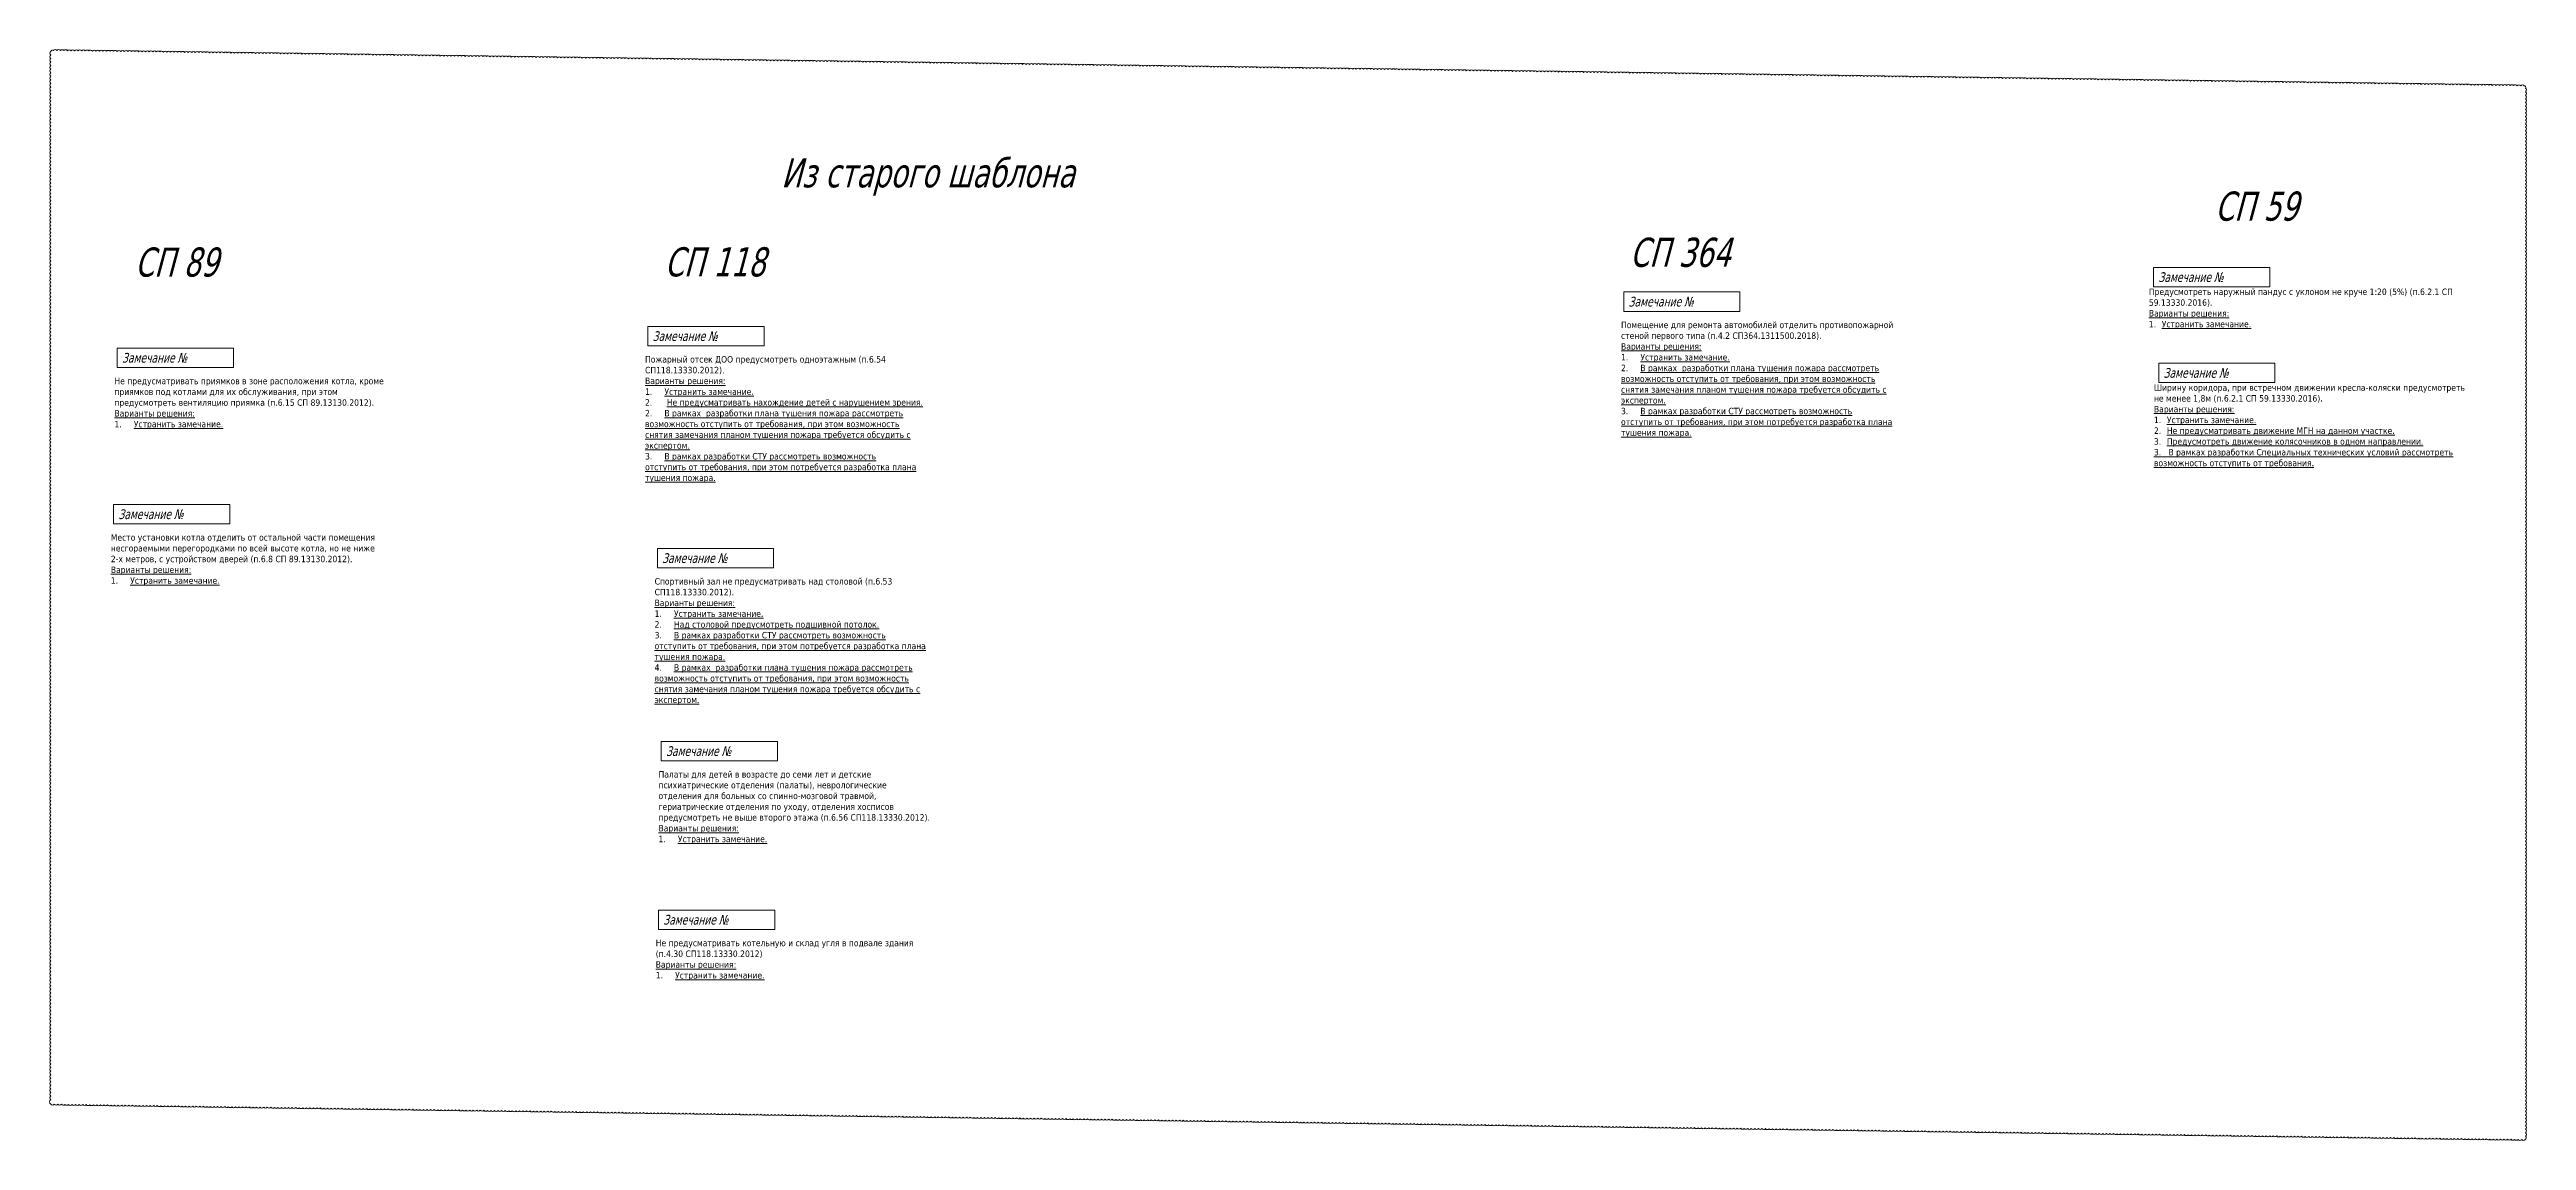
# Model space of a CAD drawing. Header units: millimetres. Extents: x -204396 to 1997851, y -2958255 to 237418.
# Drawn here: x 1767642 to 1997851, y -159197 to -57874 of the extents above; entities that cross this region are included whole.
import ezdxf

# ---------------------------------------------------------------- set-up
doc = ezdxf.new("R2010")
doc.units = ezdxf.units.MM
doc.layers.add('экспертиза', color=1, linetype='Continuous', lineweight=0)
doc.styles.add('ЭКСПЕРТИЗА', font='tahoma.ttf')

msp = doc.modelspace()

# ---------------------------------------------------------------- texts
at = {"layer": 'экспертиза', "lineweight": 0, "style": 'ЭКСПЕРТИЗА', "oblique": 14.99998, "width": 0.8}
for s, height, p in [('Из старого шаблона', 2700, (1835637, -70667)), ('Замечание №', 900, (1963650, -79456)), ('Замечание №', 900, (1914405, -81738)), ('Замечание №', 900, (1823697, -84936)), ('Замечание №', 900, (1774381, -86951)), ('Замечание №', 900, (1964125, -88356)), ('Замечание №', 900, (1774045, -101481)), ('Замечание №', 900, (1824584, -105558)), ('Замечание №', 900, (1824948, -123484)), ('Замечание №', 900, (1824689, -139147))]:
    msp.add_text(s, height=height, dxfattribs=at).set_placement(p)
at = {"layer": 'экспертиза', "color": 2, "lineweight": 0, "style": 'ЭКСПЕРТИЗА', "oblique": 14.99998, "width": 0.8}
for s, p in [('СП 59', (1968896, -73763)), ('СП 364', (1914521, -78050)), ('СП 89', (1775569, -78959)), ('СП 118', (1824803, -78940))]:
    msp.add_text(s, height=2700, dxfattribs=at).set_placement(p)
at = {"layer": 'экспертиза', "lineweight": 0, "ltscale": 100, "char_height": 600, "attachment_point": 1, "style": 'ЭКСПЕРТИЗА'}
for s, insert, width in [('\\pt1200;Предусмотреть наружный пандус с уклоном не круче 1:20 (5%) {\\C2;(п.6.2.1 СП 59.13330.2016).\\L\\P\\C6;Варианты решения:\\P\\l1.^I\\LУстранить замечание.}', (1962755, -80070), 29427.02), ('\\pt1200;Помещение для ремонта автомобилей отделить противопожарной стеной первого типа ({\\C2;п.4.2 СП364.1311500.2018}).{\\L\\C6;\\PВарианты решения:\\P\\pt1800;\\l1.^I\\LУстранить замечание.\\P\\l2.^I\\LВ рамках  разработки плана тушения пожара рассмотреть возможность отступить от требования, при этом возможность снятия замечания планом тушения пожара требуется обсудить с экспертом.\\P\\l3.^I\\LВ рамках разработки СТУ рассмотреть возможность отступить от требования, при этом потребуется разработка плана тушения пожара.}', (1913698, -83146), 25338.67), ('\\pt1200;Пожарный отсек ДОО предусмотреть одноэтажным ({\\C2;п.6.54 СП118.13330.2012}).{\\L\\C6;\\PВарианты решения:\\P\\pt1800;\\l1.^I\\LУстранить замечание.\\P\\l2.^I\\L Не предусматривать нахождение детей с нарушением зрения.\\P\\l2.^I\\LВ рамках  разработки плана тушения пожара рассмотреть возможность отступить от требования, при этом возможность снятия замечания планом тушения пожара требуется обсудить с экспертом.\\P\\l3.^I\\LВ рамках разработки СТУ рассмотреть возможность отступить от требования, при этом потребуется разработка плана тушения пожара.}', (1822990, -86343), 25338.67), ('\\pt1200;Не предусматривать приямков в зоне расположения котла, кроме приямков под котлами для их обслуживания, при этом предусмотреть вентиляцию приямка ({\\C2;п.6.15 СП 89.13130.2012}).{\\L\\C6;\\PВарианты решения:\\P\\pt1800;\\l1.^I\\LУстранить замечание.}', (1773674, -88359), 25338.67), ('\\pt1200;Ширину коридора, при встречном движении кресла-коляски предусмотреть не менее 1,8м {\\C2;(п.6.2.1 СП 59.13330.2016).\\L\\P\\C6;Варианты решения:\\P\\l1.^I\\LУстранить замечание.\\P\\l\\C2;2.^I\\LНе предусматривать движение МГН на данном участке.\\P\\l\\C6;3.^I\\LПредусмотреть движение колясочников в одном направлении.\\P\\pt600,1200;3.   В рамках разработки Специальных технических условий рассмотреть возможность отступить от требования.}', (1963229, -88970), 29427.02), ('\\pt1200;Место установки котла отделить от остальной части помещения несгораемыми перегородками по всей высоте котла, но не ниже 2-х метров, с устройством дверей ({\\C2;п.6.8 СП 89.13130.2012}).{\\L\\C6;\\PВарианты решения:\\P\\pt1800;\\l1.^I\\LУстранить замечание.}', (1773339, -102888), 25338.67), ('\\pt1200;Спортивный зал не предусматривать над столовой ({\\C2;п.6.53 СП118.13330.2012}).{\\L\\C6;\\PВарианты решения:\\P\\pt1800;\\l1.^I\\LУстранить замечание.\\P\\l2.^I\\LНад столовой предусмотреть подшивной потолок.\\P\\l3.^I\\LВ рамках разработки СТУ рассмотреть возможность отступить от требования, при этом потребуется разработка плана тушения пожара.\\P\\l4.^I\\LВ рамках  разработки плана тушения пожара рассмотреть возможность отступить от требования, при этом возможность снятия замечания планом тушения пожара требуется обсудить с экспертом.}', (1823878, -106965), 25338.67), ('\\pt1200;Палаты для детей в возрасте до семи лет и детские психиатрические отделения (палаты), неврологические отделения для больных со спинно-мозговой травмой, гериатрические отделения по уходу, отделения хосписов предусмотреть не выше второго этажа ({\\C2;п.6.56 СП118.13330.2012}).{\\L\\C6;\\PВарианты решения:\\P\\pt1800;\\l1.^I\\LУстранить замечание.}', (1824242, -124892), 25338.67), ('\\pt1200;Не предусматривать котельную и склад угля в подвале здания ({\\C2;п.4.30 СП118.13330.2012}){\\L\\C6;\\PВарианты решения:\\P\\pt1800;\\l1.^I\\LУстранить замечание.}', (1823983, -140555), 25338.67)]:
    msp.add_mtext(s, dxfattribs=dict(at, insert=insert, width=width))

# ---------------------------------------------------------------- linework, layer by layer
at = {"layer": 'экспертиза'}
msp.add_lwpolyline([(1767754, -155826, 0.5205671), (1768084, -155831, 0.5205671), (1768414, -155835, 0.5205671), (1768744, -155840, 0.5205671), (1769074, -155845, 0.5205671), (1769404, -155849, 0.5205671), (1769734, -155854, 0.5205671), (1770064, -155859, 0.5205671), (1770394, -155864, 0.5205671), (1770723, -155868, 0.5205671), (1771053, -155873, 0.5205671), (1771383, -155878, 0.5205671), (1771713, -155882, 0.5205671), (1772043, -155887, 0.5205671), (1772373, -155892, 0.5205671), (1772703, -155897, 0.5205671), (1773033, -155901, 0.5205671), (1773363, -155906, 0.5205671), (1773693, -155911, 0.5205671), (1774023, -155915, 0.5205671), (1774353, -155920, 0.5205671), (1774683, -155925, 0.5205671), (1775013, -155930, 0.5205671), (1775343, -155934, 0.5205671), (1775673, -155939, 0.5205671), (1776003, -155944, 0.5205671), (1776333, -155948, 0.5205671), (1776663, -155953, 0.5205671), (1776993, -155958, 0.5205671), (1777323, -155963, 0.5205671), (1777653, -155967, 0.5205671), (1777983, -155972, 0.5205671), (1778313, -155977, 0.5205671), (1778643, -155981, 0.5205671), (1778973, -155986, 0.5205671), (1779303, -155991, 0.5205671), (1779633, -155996, 0.5205671), (1779963, -156000, 0.5205671), (1780293, -156005, 0.5205671), (1780623, -156010, 0.5205671), (1780953, -156014, 0.5205671), (1781282, -156019, 0.5205671), (1781612, -156024, 0.5205671), (1781942, -156029, 0.5205671), (1782272, -156033, 0.5205671), (1782602, -156038, 0.5205671), (1782932, -156043, 0.5205671), (1783262, -156047, 0.5205671), (1783592, -156052, 0.5205671), (1783922, -156057, 0.5205671), (1784252, -156062, 0.5205671), (1784582, -156066, 0.5205671), (1784912, -156071, 0.5205671), (1785242, -156076, 0.5205671), (1785572, -156080, 0.5205671), (1785902, -156085, 0.5205671), (1786232, -156090, 0.5205671), (1786562, -156095, 0.5205671), (1786892, -156099, 0.5205671), (1787222, -156104, 0.5205671), (1787552, -156109, 0.5205671), (1787882, -156113, 0.5205671), (1788212, -156118, 0.5205671), (1788542, -156123, 0.5205671), (1788872, -156128, 0.5205671), (1789202, -156132, 0.5205671), (1789532, -156137, 0.5205671), (1789862, -156142, 0.5205671), (1790192, -156147, 0.5205671), (1790522, -156151, 0.5205671), (1790852, -156156, 0.5205671), (1791182, -156161, 0.5205671), (1791512, -156165, 0.5205671), (1791842, -156170, 0.5205671), (1792171, -156175, 0.5205671), (1792501, -156180, 0.5205671), (1792831, -156184, 0.5205671), (1793161, -156189, 0.5205671), (1793491, -156194, 0.5205671), (1793821, -156198, 0.5205671), (1794151, -156203, 0.5205671), (1794481, -156208, 0.5205671), (1794811, -156213, 0.5205671), (1795141, -156217, 0.5205671), (1795471, -156222, 0.5205671), (1795801, -156227, 0.5205671), (1796131, -156231, 0.5205671), (1796461, -156236, 0.5205671), (1796791, -156241, 0.5205671), (1797121, -156246, 0.5205671), (1797451, -156250, 0.5205671), (1797781, -156255, 0.5205671), (1798111, -156260, 0.5205671), (1798441, -156264, 0.5205671), (1798771, -156269, 0.5205671), (1799101, -156274, 0.5205671), (1799431, -156279, 0.5205671), (1799761, -156283, 0.5205671), (1800091, -156288, 0.5205671), (1800421, -156293, 0.5205671), (1800751, -156297, 0.5205671), (1801081, -156302, 0.5205671), (1801411, -156307, 0.5205671), (1801741, -156312, 0.5205671), (1802071, -156316, 0.5205671), (1802401, -156321, 0.5205671), (1802730, -156326, 0.5205671), (1803060, -156330, 0.5205671), (1803390, -156335, 0.5205671), (1803720, -156340, 0.5205671), (1804050, -156345, 0.5205671), (1804380, -156349, 0.5205671), (1804710, -156354, 0.5205671), (1805040, -156359, 0.5205671), (1805370, -156363, 0.5205671), (1805700, -156368, 0.5205671), (1806030, -156373, 0.5205671), (1806360, -156378, 0.5205671), (1806690, -156382, 0.5205671), (1807020, -156387, 0.5205671), (1807350, -156392, 0.5205671), (1807680, -156396, 0.5205671), (1808010, -156401, 0.5205671), (1808340, -156406, 0.5205671), (1808670, -156411, 0.5205671), (1809000, -156415, 0.5205671), (1809330, -156420, 0.5205671), (1809660, -156425, 0.5205671), (1809990, -156430, 0.5205671), (1810320, -156434, 0.5205671), (1810650, -156439, 0.5205671), (1810980, -156444, 0.5205671), (1811310, -156448, 0.5205671), (1811640, -156453, 0.5205671), (1811970, -156458, 0.5205671), (1812300, -156463, 0.5205671), (1812630, -156467, 0.5205671), (1812960, -156472, 0.5205671), (1813289, -156477, 0.5205671), (1813619, -156481, 0.5205671), (1813949, -156486, 0.5205671), (1814279, -156491, 0.5205671), (1814609, -156496, 0.5205671), (1814939, -156500, 0.5205671), (1815269, -156505, 0.5205671), (1815599, -156510, 0.5205671), (1815929, -156514, 0.5205671), (1816259, -156519, 0.5205671), (1816589, -156524, 0.5205671), (1816919, -156529, 0.5205671), (1817249, -156533, 0.5205671), (1817579, -156538, 0.5205671), (1817909, -156543, 0.5205671), (1818239, -156547, 0.5205671), (1818569, -156552, 0.5205671), (1818899, -156557, 0.5205671), (1819229, -156562, 0.5205671), (1819559, -156566, 0.5205671), (1819889, -156571, 0.5205671), (1820219, -156576, 0.5205671), (1820549, -156580, 0.5205671), (1820879, -156585, 0.5205671), (1821209, -156590, 0.5205671), (1821539, -156595, 0.5205671), (1821869, -156599, 0.5205671), (1822199, -156604, 0.5205671), (1822529, -156609, 0.5205671), (1822859, -156613, 0.5205671), (1823189, -156618, 0.5205671), (1823519, -156623, 0.5205671), (1823849, -156628, 0.5205671), (1824178, -156632, 0.5205671), (1824508, -156637, 0.5205671), (1824838, -156642, 0.5205671), (1825168, -156646, 0.5205671), (1825498, -156651, 0.5205671), (1825828, -156656, 0.5205671), (1826158, -156661, 0.5205671), (1826488, -156665, 0.5205671), (1826818, -156670, 0.5205671), (1827148, -156675, 0.5205671), (1827478, -156679, 0.5205671), (1827808, -156684, 0.5205671), (1828138, -156689, 0.5205671), (1828468, -156694, 0.5205671), (1828798, -156698, 0.5205671), (1829128, -156703, 0.5205671), (1829458, -156708, 0.5205671), (1829788, -156713, 0.5205671), (1830118, -156717, 0.5205671), (1830448, -156722, 0.5205671), (1830778, -156727, 0.5205671), (1831108, -156731, 0.5205671), (1831438, -156736, 0.5205671), (1831768, -156741, 0.5205671), (1832098, -156746, 0.5205671), (1832428, -156750, 0.5205671), (1832758, -156755, 0.5205671), (1833088, -156760, 0.5205671), (1833418, -156764, 0.5205671), (1833748, -156769, 0.5205671), (1834078, -156774, 0.5205671), (1834408, -156779, 0.5205671), (1834737, -156783, 0.5205671), (1835067, -156788, 0.5205671), (1835397, -156793, 0.5205671), (1835727, -156797, 0.5205671), (1836057, -156802, 0.5205671), (1836387, -156807, 0.5205671), (1836717, -156812, 0.5205671), (1837047, -156816, 0.5205671), (1837377, -156821, 0.5205671), (1837707, -156826, 0.5205671), (1838037, -156830, 0.5205671), (1838367, -156835, 0.5205671), (1838697, -156840, 0.5205671), (1839027, -156845, 0.5205671), (1839357, -156849, 0.5205671), (1839687, -156854, 0.5205671), (1840017, -156859, 0.5205671), (1840347, -156863, 0.5205671), (1840677, -156868, 0.5205671), (1841007, -156873, 0.5205671), (1841337, -156878, 0.5205671), (1841667, -156882, 0.5205671), (1841997, -156887, 0.5205671), (1842327, -156892, 0.5205671), (1842657, -156896, 0.5205671), (1842987, -156901, 0.5205671), (1843317, -156906, 0.5205671), (1843647, -156911, 0.5205671), (1843977, -156915, 0.5205671), (1844307, -156920, 0.5205671), (1844637, -156925, 0.5205671), (1844967, -156929, 0.5205671), (1845297, -156934, 0.5205671), (1845626, -156939, 0.5205671), (1845956, -156944, 0.5205671), (1846286, -156948, 0.5205671), (1846616, -156953, 0.5205671), (1846946, -156958, 0.5205671), (1847276, -156962, 0.5205671), (1847606, -156967, 0.5205671), (1847936, -156972, 0.5205671), (1848266, -156977, 0.5205671), (1848596, -156981, 0.5205671), (1848926, -156986, 0.5205671), (1849256, -156991, 0.5205671), (1849586, -156995, 0.5205671), (1849916, -157000, 0.5205671), (1850246, -157005, 0.5205671), (1850576, -157010, 0.5205671), (1850906, -157014, 0.5205671), (1851236, -157019, 0.5205671), (1851566, -157024, 0.5205671), (1851896, -157029, 0.5205671), (1852226, -157033, 0.5205671), (1852556, -157038, 0.5205671), (1852886, -157043, 0.5205671), (1853216, -157047, 0.5205671), (1853546, -157052, 0.5205671), (1853876, -157057, 0.5205671), (1854206, -157062, 0.5205671), (1854536, -157066, 0.5205671), (1854866, -157071, 0.5205671), (1855196, -157076, 0.5205671), (1855526, -157080, 0.5205671), (1855856, -157085, 0.5205671), (1856185, -157090, 0.5205671), (1856515, -157095, 0.5205671), (1856845, -157099, 0.5205671), (1857175, -157104, 0.5205671), (1857505, -157109, 0.5205671), (1857835, -157113, 0.5205671), (1858165, -157118, 0.5205671), (1858495, -157123, 0.5205671), (1858825, -157128, 0.5205671), (1859155, -157132, 0.5205671), (1859485, -157137, 0.5205671), (1859815, -157142, 0.5205671), (1860145, -157146, 0.5205671), (1860475, -157151, 0.5205671), (1860805, -157156, 0.5205671), (1861135, -157161, 0.5205671), (1861465, -157165, 0.5205671), (1861795, -157170, 0.5205671), (1862125, -157175, 0.5205671), (1862455, -157179, 0.5205671), (1862785, -157184, 0.5205671), (1863115, -157189, 0.5205671), (1863445, -157194, 0.5205671), (1863775, -157198, 0.5205671), (1864105, -157203, 0.5205671), (1864435, -157208, 0.5205671), (1864765, -157212, 0.5205671), (1865095, -157217, 0.5205671), (1865425, -157222, 0.5205671), (1865755, -157227, 0.5205671), (1866085, -157231, 0.5205671), (1866415, -157236, 0.5205671), (1866745, -157241, 0.5205671), (1867074, -157245, 0.5205671), (1867404, -157250, 0.5205671), (1867734, -157255, 0.5205671), (1868064, -157260, 0.5205671), (1868394, -157264, 0.5205671), (1868724, -157269, 0.5205671), (1869054, -157274, 0.5205671), (1869384, -157278, 0.5205671), (1869714, -157283, 0.5205671), (1870044, -157288, 0.5205671), (1870374, -157293, 0.5205671), (1870704, -157297, 0.5205671), (1871034, -157302, 0.5205671), (1871364, -157307, 0.5205671), (1871694, -157312, 0.5205671), (1872024, -157316, 0.5205671), (1872354, -157321, 0.5205671), (1872684, -157326, 0.5205671), (1873014, -157330, 0.5205671), (1873344, -157335, 0.5205671), (1873674, -157340, 0.5205671), (1874004, -157345, 0.5205671), (1874334, -157349, 0.5205671), (1874664, -157354, 0.5205671), (1874994, -157359, 0.5205671), (1875324, -157363, 0.5205671), (1875654, -157368, 0.5205671), (1875984, -157373, 0.5205671), (1876314, -157378, 0.5205671), (1876644, -157382, 0.5205671), (1876974, -157387, 0.5205671), (1877304, -157392, 0.5205671), (1877633, -157396, 0.5205671), (1877963, -157401, 0.5205671), (1878293, -157406, 0.5205671), (1878623, -157411, 0.5205671), (1878953, -157415, 0.5205671), (1879283, -157420, 0.5205671), (1879613, -157425, 0.5205671), (1879943, -157429, 0.5205671), (1880273, -157434, 0.5205671), (1880603, -157439, 0.5205671), (1880933, -157444, 0.5205671), (1881263, -157448, 0.5205671), (1881593, -157453, 0.5205671), (1881923, -157458, 0.5205671), (1882253, -157462, 0.5205671), (1882583, -157467, 0.5205671), (1882913, -157472, 0.5205671), (1883243, -157477, 0.5205671), (1883573, -157481, 0.5205671), (1883903, -157486, 0.5205671), (1884233, -157491, 0.5205671), (1884563, -157495, 0.5205671), (1884893, -157500, 0.5205671), (1885223, -157505, 0.5205671), (1885553, -157510, 0.5205671), (1885883, -157514, 0.5205671), (1886213, -157519, 0.5205671), (1886543, -157524, 0.5205671), (1886873, -157528, 0.5205671), (1887203, -157533, 0.5205671), (1887533, -157538, 0.5205671), (1887863, -157543, 0.5205671), (1888193, -157547, 0.5205671), (1888522, -157552, 0.5205671), (1888852, -157557, 0.5205671), (1889182, -157561, 0.5205671), (1889512, -157566, 0.5205671), (1889842, -157571, 0.5205671), (1890172, -157576, 0.5205671), (1890502, -157580, 0.5205671), (1890832, -157585, 0.5205671), (1891162, -157590, 0.5205671), (1891492, -157595, 0.5205671), (1891822, -157599, 0.5205671), (1892152, -157604, 0.5205671), (1892482, -157609, 0.5205671), (1892812, -157613, 0.5205671), (1893142, -157618, 0.5205671), (1893472, -157623, 0.5205671), (1893802, -157628, 0.5205671), (1894132, -157632, 0.5205671), (1894462, -157637, 0.5205671), (1894792, -157642, 0.5205671), (1895122, -157646, 0.5205671), (1895452, -157651, 0.5205671), (1895782, -157656, 0.5205671), (1896112, -157661, 0.5205671), (1896442, -157665, 0.5205671), (1896772, -157670, 0.5205671), (1897102, -157675, 0.5205671), (1897432, -157679, 0.5205671), (1897762, -157684, 0.5205671), (1898092, -157689, 0.5205671), (1898422, -157694, 0.5205671), (1898752, -157698, 0.5205671), (1899081, -157703, 0.5205671), (1899411, -157708, 0.5205671), (1899741, -157712, 0.5205671), (1900071, -157717, 0.5205671), (1900401, -157722, 0.5205671), (1900731, -157727, 0.5205671), (1901061, -157731, 0.5205671), (1901391, -157736, 0.5205671), (1901721, -157741, 0.5205671), (1902051, -157745, 0.5205671), (1902381, -157750, 0.5205671), (1902711, -157755, 0.5205671), (1903041, -157760, 0.5205671), (1903371, -157764, 0.5205671), (1903701, -157769, 0.5205671), (1904031, -157774, 0.5205671), (1904361, -157778, 0.5205671), (1904691, -157783, 0.5205671), (1905021, -157788, 0.5205671), (1905351, -157793, 0.5205671), (1905681, -157797, 0.5205671), (1906011, -157802, 0.5205671), (1906341, -157807, 0.5205671), (1906671, -157811, 0.5205671), (1907001, -157816, 0.5205671), (1907331, -157821, 0.5205671), (1907661, -157826, 0.5205671), (1907991, -157830, 0.5205671), (1908321, -157835, 0.5205671), (1908651, -157840, 0.5205671), (1908981, -157844, 0.5205671), (1909311, -157849, 0.5205671), (1909641, -157854, 0.5205671), (1909970, -157859, 0.5205671), (1910300, -157863, 0.5205671), (1910630, -157868, 0.5205671), (1910960, -157873, 0.5205671), (1911290, -157877, 0.5205671), (1911620, -157882, 0.5205671), (1911950, -157887, 0.5205671), (1912280, -157892, 0.5205671), (1912610, -157896, 0.5205671), (1912940, -157901, 0.5205671), (1913270, -157906, 0.5205671), (1913600, -157911, 0.5205671), (1913930, -157915, 0.5205671), (1914260, -157920, 0.5205671), (1914590, -157925, 0.5205671), (1914920, -157929, 0.5205671), (1915250, -157934, 0.5205671), (1915580, -157939, 0.5205671), (1915910, -157944, 0.5205671), (1916240, -157948, 0.5205671), (1916570, -157953, 0.5205671), (1916900, -157958, 0.5205671), (1917230, -157962, 0.5205671), (1917560, -157967, 0.5205671), (1917890, -157972, 0.5205671), (1918220, -157977, 0.5205671), (1918550, -157981, 0.5205671), (1918880, -157986, 0.5205671), (1919210, -157991, 0.5205671), (1919540, -157995, 0.5205671), (1919870, -158000, 0.5205671), (1920200, -158005, 0.5205671), (1920529, -158010, 0.5205671), (1920859, -158014, 0.5205671), (1921189, -158019, 0.5205671), (1921519, -158024, 0.5205671), (1921849, -158028, 0.5205671), (1922179, -158033, 0.5205671), (1922509, -158038, 0.5205671), (1922839, -158043, 0.5205671), (1923169, -158047, 0.5205671), (1923499, -158052, 0.5205671), (1923829, -158057, 0.5205671), (1924159, -158061, 0.5205671), (1924489, -158066, 0.5205671), (1924819, -158071, 0.5205671), (1925149, -158076, 0.5205671), (1925479, -158080, 0.5205671), (1925809, -158085, 0.5205671), (1926139, -158090, 0.5205671), (1926469, -158094, 0.5205671), (1926799, -158099, 0.5205671), (1927129, -158104, 0.5205671), (1927459, -158109, 0.5205671), (1927789, -158113, 0.5205671), (1928119, -158118, 0.5205671), (1928449, -158123, 0.5205671), (1928779, -158127, 0.5205671), (1929109, -158132, 0.5205671), (1929439, -158137, 0.5205671), (1929769, -158142, 0.5205671), (1930099, -158146, 0.5205671), (1930429, -158151, 0.5205671), (1930759, -158156, 0.5205671), (1931089, -158160, 0.5205671), (1931418, -158165, 0.5205671), (1931748, -158170, 0.5205671), (1932078, -158175, 0.5205671), (1932408, -158179, 0.5205671), (1932738, -158184, 0.5205671), (1933068, -158189, 0.5205671), (1933398, -158194, 0.5205671), (1933728, -158198, 0.5205671), (1934058, -158203, 0.5205671), (1934388, -158208, 0.5205671), (1934718, -158212, 0.5205671), (1935048, -158217, 0.5205671), (1935378, -158222, 0.5205671), (1935708, -158227, 0.5205671), (1936038, -158231, 0.5205671), (1936368, -158236, 0.5205671), (1936698, -158241, 0.5205671), (1937028, -158245, 0.5205671), (1937358, -158250, 0.5205671), (1937688, -158255, 0.5205671), (1938018, -158260, 0.5205671), (1938348, -158264, 0.5205671), (1938678, -158269, 0.5205671), (1939008, -158274, 0.5205671), (1939338, -158278, 0.5205671), (1939668, -158283, 0.5205671), (1939998, -158288, 0.5205671), (1940328, -158293, 0.5205671), (1940658, -158297, 0.5205671), (1940988, -158302, 0.5205671), (1941318, -158307, 0.5205671), (1941648, -158311, 0.5205671), (1941977, -158316, 0.5205671), (1942307, -158321, 0.5205671), (1942637, -158326, 0.5205671), (1942967, -158330, 0.5205671), (1943297, -158335, 0.5205671), (1943627, -158340, 0.5205671), (1943957, -158344, 0.5205671), (1944287, -158349, 0.5205671), (1944617, -158354, 0.5205671), (1944947, -158359, 0.5205671), (1945277, -158363, 0.5205671), (1945607, -158368, 0.5205671), (1945937, -158373, 0.5205671), (1946267, -158377, 0.5205671), (1946597, -158382, 0.5205671), (1946927, -158387, 0.5205671), (1947257, -158392, 0.5205671), (1947587, -158396, 0.5205671), (1947917, -158401, 0.5205671), (1948247, -158406, 0.5205671), (1948577, -158410, 0.5205671), (1948907, -158415, 0.5205671), (1949237, -158420, 0.5205671), (1949567, -158425, 0.5205671), (1949897, -158429, 0.5205671), (1950227, -158434, 0.5205671), (1950557, -158439, 0.5205671), (1950887, -158443, 0.5205671), (1951217, -158448, 0.5205671), (1951547, -158453, 0.5205671), (1951877, -158458, 0.5205671), (1952207, -158462, 0.5205671), (1952537, -158467, 0.5205671), (1952866, -158472, 0.5205671), (1953196, -158477, 0.5205671), (1953526, -158481, 0.5205671), (1953856, -158486, 0.5205671), (1954186, -158491, 0.5205671), (1954516, -158495, 0.5205671), (1954846, -158500, 0.5205671), (1955176, -158505, 0.5205671), (1955506, -158510, 0.5205671), (1955836, -158514, 0.5205671), (1956166, -158519, 0.5205671), (1956496, -158524, 0.5205671), (1956826, -158528, 0.5205671), (1957156, -158533, 0.5205671), (1957486, -158538, 0.5205671), (1957816, -158543, 0.5205671), (1958146, -158547, 0.5205671), (1958476, -158552, 0.5205671), (1958806, -158557, 0.5205671), (1959136, -158561, 0.5205671), (1959466, -158566, 0.5205671), (1959796, -158571, 0.5205671), (1960126, -158576, 0.5205671), (1960456, -158580, 0.5205671), (1960786, -158585, 0.5205671), (1961116, -158590, 0.5205671), (1961446, -158594, 0.5205671), (1961776, -158599, 0.5205671), (1962106, -158604, 0.5205671), (1962436, -158609, 0.5205671), (1962766, -158613, 0.5205671), (1963096, -158618, 0.5205671), (1963425, -158623, 0.5205671), (1963755, -158627, 0.5205671), (1964085, -158632, 0.5205671), (1964415, -158637, 0.5205671), (1964745, -158642, 0.5205671), (1965075, -158646, 0.5205671), (1965405, -158651, 0.5205671), (1965735, -158656, 0.5205671), (1966065, -158660, 0.5205671), (1966395, -158665, 0.5205671), (1966725, -158670, 0.5205671), (1967055, -158675, 0.5205671), (1967385, -158679, 0.5205671), (1967715, -158684, 0.5205671), (1968045, -158689, 0.5205671), (1968375, -158693, 0.5205671), (1968705, -158698, 0.5205671), (1969035, -158703, 0.5205671), (1969365, -158708, 0.5205671), (1969695, -158712, 0.5205671), (1970025, -158717, 0.5205671), (1970355, -158722, 0.5205671), (1970685, -158726, 0.5205671), (1971015, -158731, 0.5205671), (1971345, -158736, 0.5205671), (1971675, -158741, 0.5205671), (1972005, -158745, 0.5205671), (1972335, -158750, 0.5205671), (1972665, -158755, 0.5205671), (1972995, -158759, 0.5205671), (1973325, -158764, 0.5205671), (1973655, -158769, 0.5205671), (1973985, -158774, 0.5205671), (1974314, -158778, 0.5205671), (1974644, -158783, 0.5205671), (1974974, -158788, 0.5205671), (1975304, -158793, 0.5205671), (1975634, -158797, 0.5205671), (1975964, -158802, 0.5205671), (1976294, -158807, 0.5205671), (1976624, -158811, 0.5205671), (1976954, -158816, 0.5205671), (1977284, -158821, 0.5205671), (1977614, -158826, 0.5205671), (1977944, -158830, 0.5205671), (1978274, -158835, 0.5205671), (1978604, -158840, 0.5205671), (1978934, -158844, 0.5205671), (1979264, -158849, 0.5205671), (1979594, -158854, 0.5205671), (1979924, -158859, 0.5205671), (1980254, -158863, 0.5205671), (1980584, -158868, 0.5205671), (1980914, -158873, 0.5205671), (1981244, -158877, 0.5205671), (1981574, -158882, 0.5205671), (1981904, -158887, 0.5205671), (1982234, -158892, 0.5205671), (1982564, -158896, 0.5205671), (1982894, -158901, 0.5205671), (1983224, -158906, 0.5205671), (1983554, -158910, 0.5205671), (1983884, -158915, 0.5205671), (1984214, -158920, 0.5205671), (1984544, -158925, 0.5205671), (1984873, -158929, 0.5205671), (1985203, -158934, 0.5205671), (1985533, -158939, 0.5205671), (1985863, -158943, 0.5205671), (1986193, -158948, 0.5205671), (1986523, -158953, 0.5205671), (1986853, -158958, 0.5205671), (1987183, -158962, 0.5205671), (1987513, -158967, 0.5205671), (1987843, -158972, 0.5205671), (1988173, -158976, 0.5205671), (1988503, -158981, 0.5205671), (1988833, -158986, 0.5205671), (1989163, -158991, 0.5205671), (1989493, -158995, 0.5205671), (1989823, -159000, 0.5205671), (1990153, -159005, 0.5205671), (1990483, -159009, 0.5205671), (1990813, -159014, 0.5205671), (1991143, -159019, 0.5205671), (1991473, -159024, 0.5205671), (1991803, -159028, 0.5205671), (1992133, -159033, 0.5205671), (1992463, -159038, 0.5205671), (1992793, -159042, 0.5205671), (1993123, -159047, 0.5205671), (1993453, -159052, 0.5205671), (1993783, -159057, 0.5205671), (1994113, -159061, 0.5205671), (1994443, -159066, 0.5205671), (1994773, -159071, 0.5205671), (1995103, -159076, 0.5205671), (1995433, -159080, 0.5205671), (1995762, -159085, 0.5205671), (1996092, -159090, 0.5205671), (1996422, -159094, 0.5205671), (1996752, -159099, 0.5205671), (1997082, -159104, 0.5205671), (1997412, -159109, 0.5205671), (1997742, -159113, 0.5205671), (1997765, -158806, 0.5205671), (1997765, -158476, 0.5205671), (1997765, -158146, 0.5205671), (1997765, -157816, 0.5205671), (1997765, -157486, 0.5205671), (1997765, -157156, 0.5205671), (1997765, -156826, 0.5205671), (1997765, -156496, 0.5205671), (1997765, -156166, 0.5205671), (1997765, -155836, 0.5205671), (1997765, -155506, 0.5205671), (1997765, -155176, 0.5205671), (1997765, -154846, 0.5205671), (1997765, -154516, 0.5205671), (1997765, -154186, 0.5205671), (1997765, -153856, 0.5205671), (1997765, -153526, 0.5205671), (1997765, -153196, 0.5205671), (1997765, -152866, 0.5205671), (1997765, -152536, 0.5205671), (1997765, -152206, 0.5205671), (1997765, -151876, 0.5205671), (1997765, -151546, 0.5205671), (1997765, -151216, 0.5205671), (1997765, -150886, 0.5205671), (1997765, -150556, 0.5205671), (1997765, -150226, 0.5205671), (1997765, -149896, 0.5205671), (1997765, -149566, 0.5205671), (1997765, -149236, 0.5205671), (1997765, -148906, 0.5205671), (1997765, -148576, 0.5205671), (1997765, -148246, 0.5205671), (1997765, -147916, 0.5205671), (1997765, -147586, 0.5205671), (1997765, -147256, 0.5205671), (1997765, -146926, 0.5205671), (1997765, -146596, 0.5205671), (1997765, -146266, 0.5205671), (1997765, -145936, 0.5205671), (1997765, -145606, 0.5205671), (1997765, -145276, 0.5205671), (1997765, -144946, 0.5205671), (1997765, -144616, 0.5205671), (1997765, -144286, 0.5205671), (1997765, -143956, 0.5205671), (1997765, -143626, 0.5205671), (1997765, -143296, 0.5205671), (1997765, -142966, 0.5205671), (1997765, -142636, 0.5205671), (1997765, -142306, 0.5205671), (1997765, -141976, 0.5205671), (1997765, -141646, 0.5205671), (1997765, -141316, 0.5205671), (1997765, -140986, 0.5205671), (1997765, -140656, 0.5205671), (1997765, -140326, 0.5205671), (1997765, -139996, 0.5205671), (1997765, -139666, 0.5205671), (1997765, -139336, 0.5205671), (1997765, -139006, 0.5205671), (1997765, -138676, 0.5205671), (1997765, -138346, 0.5205671), (1997765, -138016, 0.5205671), (1997765, -137686, 0.5205671), (1997765, -137356, 0.5205671), (1997765, -137026, 0.5205671), (1997765, -136696, 0.5205671), (1997765, -136366, 0.5205671), (1997765, -136036, 0.5205671), (1997765, -135706, 0.5205671), (1997765, -135376, 0.5205671), (1997765, -135046, 0.5205671), (1997765, -134716, 0.5205671), (1997765, -134386, 0.5205671), (1997765, -134056, 0.5205671), (1997765, -133726, 0.5205671), (1997765, -133396, 0.5205671), (1997765, -133066, 0.5205671), (1997765, -132736, 0.5205671), (1997765, -132406, 0.5205671), (1997765, -132076, 0.5205671), (1997765, -131746, 0.5205671), (1997765, -131416, 0.5205671), (1997765, -131086, 0.5205671), (1997765, -130756, 0.5205671), (1997765, -130426, 0.5205671), (1997765, -130096, 0.5205671), (1997765, -129766, 0.5205671), (1997765, -129436, 0.5205671), (1997765, -129106, 0.5205671), (1997765, -128776, 0.5205671), (1997765, -128446, 0.5205671), (1997765, -128116, 0.5205671), (1997765, -127786, 0.5205671), (1997765, -127456, 0.5205671), (1997765, -127126, 0.5205671), (1997765, -126796, 0.5205671), (1997765, -126466, 0.5205671), (1997765, -126136, 0.5205671), (1997765, -125806, 0.5205671), (1997765, -125476, 0.5205671), (1997765, -125146, 0.5205671), (1997765, -124816, 0.5205671), (1997765, -124486, 0.5205671), (1997765, -124156, 0.5205671), (1997765, -123826, 0.5205671), (1997765, -123496, 0.5205671), (1997765, -123166, 0.5205671), (1997765, -122836, 0.5205671), (1997765, -122506, 0.5205671), (1997765, -122176, 0.5205671), (1997765, -121846, 0.5205671), (1997765, -121516, 0.5205671), (1997765, -121186, 0.5205671), (1997765, -120856, 0.5205671), (1997765, -120526, 0.5205671), (1997765, -120196, 0.5205671), (1997765, -119866, 0.5205671), (1997765, -119536, 0.5205671), (1997765, -119206, 0.5205671), (1997765, -118876, 0.5205671), (1997765, -118546, 0.5205671), (1997765, -118216, 0.5205671), (1997765, -117886, 0.5205671), (1997765, -117556, 0.5205671), (1997765, -117226, 0.5205671), (1997765, -116896, 0.5205671), (1997765, -116566, 0.5205671), (1997765, -116236, 0.5205671), (1997765, -115906, 0.5205671), (1997765, -115576, 0.5205671), (1997765, -115246, 0.5205671), (1997765, -114916, 0.5205671), (1997765, -114586, 0.5205671), (1997765, -114256, 0.5205671), (1997765, -113926, 0.5205671), (1997765, -113596, 0.5205671), (1997765, -113266, 0.5205671), (1997765, -112936, 0.5205671), (1997765, -112606, 0.5205671), (1997765, -112276, 0.5205671), (1997765, -111946, 0.5205671), (1997765, -111616, 0.5205671), (1997765, -111286, 0.5205671), (1997765, -110956, 0.5205671), (1997765, -110626, 0.5205671), (1997765, -110296, 0.5205671), (1997765, -109966, 0.5205671), (1997765, -109636, 0.5205671), (1997765, -109306, 0.5205671), (1997765, -108976, 0.5205671), (1997765, -108646, 0.5205671), (1997765, -108316, 0.5205671), (1997765, -107986, 0.5205671), (1997765, -107656, 0.5205671), (1997765, -107326, 0.5205671), (1997765, -106996, 0.5205671), (1997765, -106666, 0.5205671), (1997765, -106336, 0.5205671), (1997765, -106006, 0.5205671), (1997765, -105676, 0.5205671), (1997765, -105346, 0.5205671), (1997765, -105016, 0.5205671), (1997765, -104686, 0.5205671), (1997765, -104356, 0.5205671), (1997765, -104026, 0.5205671), (1997765, -103696, 0.5205671), (1997765, -103366, 0.5205671), (1997765, -103036, 0.5205671), (1997765, -102706, 0.5205671), (1997765, -102376, 0.5205671), (1997765, -102046, 0.5205671), (1997765, -101716, 0.5205671), (1997765, -101386, 0.5205671), (1997765, -101056, 0.5205671), (1997765, -100726, 0.5205671), (1997765, -100396, 0.5205671), (1997765, -100066, 0.5205671), (1997765, -99736, 0.5205671), (1997765, -99406, 0.5205671), (1997765, -99076, 0.5205671), (1997765, -98746, 0.5205671), (1997765, -98416, 0.5205671), (1997765, -98086, 0.5205671), (1997765, -97756, 0.5205671), (1997765, -97426, 0.5205671), (1997765, -97096, 0.5205671), (1997765, -96766, 0.5205671), (1997765, -96436, 0.5205671), (1997765, -96106, 0.5205671), (1997765, -95776, 0.5205671), (1997765, -95446, 0.5205671), (1997765, -95116, 0.5205671), (1997765, -94786, 0.5205671), (1997765, -94456, 0.5205671), (1997765, -94126, 0.5205671), (1997765, -93796, 0.5205671), (1997765, -93466, 0.5205671), (1997765, -93136, 0.5205671), (1997765, -92806, 0.5205671), (1997765, -92476, 0.5205671), (1997765, -92146, 0.5205671), (1997765, -91816, 0.5205671), (1997765, -91486, 0.5205671), (1997765, -91156, 0.5205671), (1997765, -90826, 0.5205671), (1997765, -90496, 0.5205671), (1997765, -90166, 0.5205671), (1997765, -89836, 0.5205671), (1997765, -89506, 0.5205671), (1997765, -89176, 0.5205671), (1997765, -88846, 0.5205671), (1997765, -88516, 0.5205671), (1997765, -88186, 0.5205671), (1997765, -87856, 0.5205671), (1997765, -87526, 0.5205671), (1997765, -87196, 0.5205671), (1997765, -86866, 0.5205671), (1997765, -86536, 0.5205671), (1997765, -86206, 0.5205671), (1997765, -85876, 0.5205671), (1997765, -85546, 0.5205671), (1997765, -85216, 0.5205671), (1997765, -84886, 0.5205671), (1997765, -84556, 0.5205671), (1997765, -84226, 0.5205671), (1997765, -83896, 0.5205671), (1997765, -83566, 0.5205671), (1997765, -83236, 0.5205671), (1997765, -82906, 0.5205671), (1997765, -82576, 0.5205671), (1997765, -82246, 0.5205671), (1997765, -81916, 0.5205671), (1997765, -81586, 0.5205671), (1997765, -81256, 0.5205671), (1997765, -80926, 0.5205671), (1997765, -80596, 0.5205671), (1997765, -80266, 0.5205671), (1997765, -79936, 0.5205671), (1997765, -79606, 0.5205671), (1997765, -79276, 0.5205671), (1997765, -78946, 0.5205671), (1997765, -78616, 0.5205671), (1997765, -78286, 0.5205671), (1997765, -77956, 0.5205671), (1997765, -77626, 0.5205671), (1997765, -77296, 0.5205671), (1997765, -76966, 0.5205671), (1997765, -76636, 0.5205671), (1997765, -76306, 0.5205671), (1997765, -75976, 0.5205671), (1997765, -75646, 0.5205671), (1997765, -75316, 0.5205671), (1997765, -74986, 0.5205671), (1997765, -74656, 0.5205671), (1997765, -74326, 0.5205671), (1997765, -73996, 0.5205671), (1997765, -73666, 0.5205671), (1997765, -73336, 0.5205671), (1997765, -73006, 0.5205671), (1997765, -72676, 0.5205671), (1997765, -72346, 0.5205671), (1997765, -72016, 0.5205671), (1997765, -71686, 0.5205671), (1997765, -71356, 0.5205671), (1997765, -71026, 0.5205671), (1997765, -70696, 0.5205671), (1997765, -70366, 0.5205671), (1997765, -70036, 0.5205671), (1997765, -69706, 0.5205671), (1997765, -69376, 0.5205671), (1997765, -69046, 0.5205671), (1997765, -68716, 0.5205671), (1997765, -68386, 0.5205671), (1997765, -68056, 0.5205671), (1997765, -67726, 0.5205671), (1997765, -67396, 0.5205671), (1997765, -67066, 0.5205671), (1997765, -66736, 0.5205671), (1997765, -66406, 0.5205671), (1997765, -66076, 0.5205671), (1997765, -65746, 0.5205671), (1997765, -65416, 0.5205671), (1997765, -65086, 0.5205671), (1997765, -64756, 0.5205671), (1997765, -64426, 0.5205671), (1997765, -64096, 0.5205671), (1997765, -63766, 0.5205671), (1997765, -63436, 0.5205671), (1997765, -63106, 0.5205671), (1997765, -62776, 0.5205671), (1997765, -62446, 0.5205671), (1997765, -62116, 0.5205671), (1997765, -61786, 0.5205671), (1997765, -61456, 0.5205671), (1997649, -61240, 0.5205671), (1997319, -61235, 0.5205671), (1996989, -61230, 0.5205671), (1996659, -61226, 0.5205671), (1996329, -61221, 0.5205671), (1995999, -61216, 0.5205671), (1995669, -61212, 0.5205671), (1995339, -61207, 0.5205671), (1995009, -61202, 0.5205671), (1994679, -61197, 0.5205671), (1994349, -61193, 0.5205671), (1994020, -61188, 0.5205671), (1993690, -61183, 0.5205671), (1993360, -61178, 0.5205671), (1993030, -61174, 0.5205671), (1992700, -61169, 0.5205671), (1992370, -61164, 0.5205671), (1992040, -61160, 0.5205671), (1991710, -61155, 0.5205671), (1991380, -61150, 0.5205671), (1991050, -61145, 0.5205671), (1990720, -61141, 0.5205671), (1990390, -61136, 0.5205671), (1990060, -61131, 0.5205671), (1989730, -61127, 0.5205671), (1989400, -61122, 0.5205671), (1989070, -61117, 0.5205671), (1988740, -61112, 0.5205671), (1988410, -61108, 0.5205671), (1988080, -61103, 0.5205671), (1987750, -61098, 0.5205671), (1987420, -61094, 0.5205671), (1987090, -61089, 0.5205671), (1986760, -61084, 0.5205671), (1986430, -61079, 0.5205671), (1986100, -61075, 0.5205671), (1985770, -61070, 0.5205671), (1985440, -61065, 0.5205671), (1985110, -61061, 0.5205671), (1984780, -61056, 0.5205671), (1984450, -61051, 0.5205671), (1984120, -61046, 0.5205671), (1983790, -61042, 0.5205671), (1983460, -61037, 0.5205671), (1983131, -61032, 0.5205671), (1982801, -61028, 0.5205671), (1982471, -61023, 0.5205671), (1982141, -61018, 0.5205671), (1981811, -61013, 0.5205671), (1981481, -61009, 0.5205671), (1981151, -61004, 0.5205671), (1980821, -60999, 0.5205671), (1980491, -60995, 0.5205671), (1980161, -60990, 0.5205671), (1979831, -60985, 0.5205671), (1979501, -60980, 0.5205671), (1979171, -60976, 0.5205671), (1978841, -60971, 0.5205671), (1978511, -60966, 0.5205671), (1978181, -60962, 0.5205671), (1977851, -60957, 0.5205671), (1977521, -60952, 0.5205671), (1977191, -60947, 0.5205671), (1976861, -60943, 0.5205671), (1976531, -60938, 0.5205671), (1976201, -60933, 0.5205671), (1975871, -60929, 0.5205671), (1975541, -60924, 0.5205671), (1975211, -60919, 0.5205671), (1974881, -60914, 0.5205671), (1974551, -60910, 0.5205671), (1974221, -60905, 0.5205671), (1973891, -60900, 0.5205671), (1973561, -60895, 0.5205671), (1973231, -60891, 0.5205671), (1972901, -60886, 0.5205671), (1972572, -60881, 0.5205671), (1972242, -60877, 0.5205671), (1971912, -60872, 0.5205671), (1971582, -60867, 0.5205671), (1971252, -60862, 0.5205671), (1970922, -60858, 0.5205671), (1970592, -60853, 0.5205671), (1970262, -60848, 0.5205671), (1969932, -60844, 0.5205671), (1969602, -60839, 0.5205671), (1969272, -60834, 0.5205671), (1968942, -60829, 0.5205671), (1968612, -60825, 0.5205671), (1968282, -60820, 0.5205671), (1967952, -60815, 0.5205671), (1967622, -60811, 0.5205671), (1967292, -60806, 0.5205671), (1966962, -60801, 0.5205671), (1966632, -60796, 0.5205671), (1966302, -60792, 0.5205671), (1965972, -60787, 0.5205671), (1965642, -60782, 0.5205671), (1965312, -60778, 0.5205671), (1964982, -60773, 0.5205671), (1964652, -60768, 0.5205671), (1964322, -60763, 0.5205671), (1963992, -60759, 0.5205671), (1963662, -60754, 0.5205671), (1963332, -60749, 0.5205671), (1963002, -60745, 0.5205671), (1962672, -60740, 0.5205671), (1962342, -60735, 0.5205671), (1962012, -60730, 0.5205671), (1961683, -60726, 0.5205671), (1961353, -60721, 0.5205671), (1961023, -60716, 0.5205671), (1960693, -60712, 0.5205671), (1960363, -60707, 0.5205671), (1960033, -60702, 0.5205671), (1959703, -60697, 0.5205671), (1959373, -60693, 0.5205671), (1959043, -60688, 0.5205671), (1958713, -60683, 0.5205671), (1958383, -60679, 0.5205671), (1958053, -60674, 0.5205671), (1957723, -60669, 0.5205671), (1957393, -60664, 0.5205671), (1957063, -60660, 0.5205671), (1956733, -60655, 0.5205671), (1956403, -60650, 0.5205671), (1956073, -60646, 0.5205671), (1955743, -60641, 0.5205671), (1955413, -60636, 0.5205671), (1955083, -60631, 0.5205671), (1954753, -60627, 0.5205671), (1954423, -60622, 0.5205671), (1954093, -60617, 0.5205671), (1953763, -60612, 0.5205671), (1953433, -60608, 0.5205671), (1953103, -60603, 0.5205671), (1952773, -60598, 0.5205671), (1952443, -60594, 0.5205671), (1952113, -60589, 0.5205671), (1951783, -60584, 0.5205671), (1951453, -60579, 0.5205671), (1951124, -60575, 0.5205671), (1950794, -60570, 0.5205671), (1950464, -60565, 0.5205671), (1950134, -60561, 0.5205671), (1949804, -60556, 0.5205671), (1949474, -60551, 0.5205671), (1949144, -60546, 0.5205671), (1948814, -60542, 0.5205671), (1948484, -60537, 0.5205671), (1948154, -60532, 0.5205671), (1947824, -60528, 0.5205671), (1947494, -60523, 0.5205671), (1947164, -60518, 0.5205671), (1946834, -60513, 0.5205671), (1946504, -60509, 0.5205671), (1946174, -60504, 0.5205671), (1945844, -60499, 0.5205671), (1945514, -60495, 0.5205671), (1945184, -60490, 0.5205671), (1944854, -60485, 0.5205671), (1944524, -60480, 0.5205671), (1944194, -60476, 0.5205671), (1943864, -60471, 0.5205671), (1943534, -60466, 0.5205671), (1943204, -60462, 0.5205671), (1942874, -60457, 0.5205671), (1942544, -60452, 0.5205671), (1942214, -60447, 0.5205671), (1941884, -60443, 0.5205671), (1941554, -60438, 0.5205671), (1941224, -60433, 0.5205671), (1940894, -60429, 0.5205671), (1940564, -60424, 0.5205671), (1940235, -60419, 0.5205671), (1939905, -60414, 0.5205671), (1939575, -60410, 0.5205671), (1939245, -60405, 0.5205671), (1938915, -60400, 0.5205671), (1938585, -60396, 0.5205671), (1938255, -60391, 0.5205671), (1937925, -60386, 0.5205671), (1937595, -60381, 0.5205671), (1937265, -60377, 0.5205671), (1936935, -60372, 0.5205671), (1936605, -60367, 0.5205671), (1936275, -60363, 0.5205671), (1935945, -60358, 0.5205671), (1935615, -60353, 0.5205671), (1935285, -60348, 0.5205671), (1934955, -60344, 0.5205671), (1934625, -60339, 0.5205671), (1934295, -60334, 0.5205671), (1933965, -60330, 0.5205671), (1933635, -60325, 0.5205671), (1933305, -60320, 0.5205671), (1932975, -60315, 0.5205671), (1932645, -60311, 0.5205671), (1932315, -60306, 0.5205671), (1931985, -60301, 0.5205671), (1931655, -60296, 0.5205671), (1931325, -60292, 0.5205671), (1930995, -60287, 0.5205671), (1930665, -60282, 0.5205671), (1930335, -60278, 0.5205671), (1930005, -60273, 0.5205671), (1929676, -60268, 0.5205671), (1929346, -60263, 0.5205671), (1929016, -60259, 0.5205671), (1928686, -60254, 0.5205671), (1928356, -60249, 0.5205671), (1928026, -60245, 0.5205671), (1927696, -60240, 0.5205671), (1927366, -60235, 0.5205671), (1927036, -60230, 0.5205671), (1926706, -60226, 0.5205671), (1926376, -60221, 0.5205671), (1926046, -60216, 0.5205671), (1925716, -60212, 0.5205671), (1925386, -60207, 0.5205671), (1925056, -60202, 0.5205671), (1924726, -60197, 0.5205671), (1924396, -60193, 0.5205671), (1924066, -60188, 0.5205671), (1923736, -60183, 0.5205671), (1923406, -60179, 0.5205671), (1923076, -60174, 0.5205671), (1922746, -60169, 0.5205671), (1922416, -60164, 0.5205671), (1922086, -60160, 0.5205671), (1921756, -60155, 0.5205671), (1921426, -60150, 0.5205671), (1921096, -60146, 0.5205671), (1920766, -60141, 0.5205671), (1920436, -60136, 0.5205671), (1920106, -60131, 0.5205671), (1919776, -60127, 0.5205671), (1919446, -60122, 0.5205671), (1919117, -60117, 0.5205671), (1918787, -60113, 0.5205671), (1918457, -60108, 0.5205671), (1918127, -60103, 0.5205671), (1917797, -60098, 0.5205671), (1917467, -60094, 0.5205671), (1917137, -60089, 0.5205671), (1916807, -60084, 0.5205671), (1916477, -60080, 0.5205671), (1916147, -60075, 0.5205671), (1915817, -60070, 0.5205671), (1915487, -60065, 0.5205671), (1915157, -60061, 0.5205671), (1914827, -60056, 0.5205671), (1914497, -60051, 0.5205671), (1914167, -60047, 0.5205671), (1913837, -60042, 0.5205671), (1913507, -60037, 0.5205671), (1913177, -60032, 0.5205671), (1912847, -60028, 0.5205671), (1912517, -60023, 0.5205671), (1912187, -60018, 0.5205671), (1911857, -60013, 0.5205671), (1911527, -60009, 0.5205671), (1911197, -60004, 0.5205671), (1910867, -59999, 0.5205671), (1910537, -59995, 0.5205671), (1910207, -59990, 0.5205671), (1909877, -59985, 0.5205671), (1909547, -59980, 0.5205671), (1909217, -59976, 0.5205671), (1908887, -59971, 0.5205671), (1908557, -59966, 0.5205671), (1908228, -59962, 0.5205671), (1907898, -59957, 0.5205671), (1907568, -59952, 0.5205671), (1907238, -59947, 0.5205671), (1906908, -59943, 0.5205671), (1906578, -59938, 0.5205671), (1906248, -59933, 0.5205671), (1905918, -59929, 0.5205671), (1905588, -59924, 0.5205671), (1905258, -59919, 0.5205671), (1904928, -59914, 0.5205671), (1904598, -59910, 0.5205671), (1904268, -59905, 0.5205671), (1903938, -59900, 0.5205671), (1903608, -59896, 0.5205671), (1903278, -59891, 0.5205671), (1902948, -59886, 0.5205671), (1902618, -59881, 0.5205671), (1902288, -59877, 0.5205671), (1901958, -59872, 0.5205671), (1901628, -59867, 0.5205671), (1901298, -59863, 0.5205671), (1900968, -59858, 0.5205671), (1900638, -59853, 0.5205671), (1900308, -59848, 0.5205671), (1899978, -59844, 0.5205671), (1899648, -59839, 0.5205671), (1899318, -59834, 0.5205671), (1898988, -59830, 0.5205671), (1898658, -59825, 0.5205671), (1898328, -59820, 0.5205671), (1897998, -59815, 0.5205671), (1897669, -59811, 0.5205671), (1897339, -59806, 0.5205671), (1897009, -59801, 0.5205671), (1896679, -59797, 0.5205671), (1896349, -59792, 0.5205671), (1896019, -59787, 0.5205671), (1895689, -59782, 0.5205671), (1895359, -59778, 0.5205671), (1895029, -59773, 0.5205671), (1894699, -59768, 0.5205671), (1894369, -59764, 0.5205671), (1894039, -59759, 0.5205671), (1893709, -59754, 0.5205671), (1893379, -59749, 0.5205671), (1893049, -59745, 0.5205671), (1892719, -59740, 0.5205671), (1892389, -59735, 0.5205671), (1892059, -59730, 0.5205671), (1891729, -59726, 0.5205671), (1891399, -59721, 0.5205671), (1891069, -59716, 0.5205671), (1890739, -59712, 0.5205671), (1890409, -59707, 0.5205671), (1890079, -59702, 0.5205671), (1889749, -59697, 0.5205671), (1889419, -59693, 0.5205671), (1889089, -59688, 0.5205671), (1888759, -59683, 0.5205671), (1888429, -59679, 0.5205671), (1888099, -59674, 0.5205671), (1887769, -59669, 0.5205671), (1887439, -59664, 0.5205671), (1887109, -59660, 0.5205671), (1886780, -59655, 0.5205671), (1886450, -59650, 0.5205671), (1886120, -59646, 0.5205671), (1885790, -59641, 0.5205671), (1885460, -59636, 0.5205671), (1885130, -59631, 0.5205671), (1884800, -59627, 0.5205671), (1884470, -59622, 0.5205671), (1884140, -59617, 0.5205671), (1883810, -59613, 0.5205671), (1883480, -59608, 0.5205671), (1883150, -59603, 0.5205671), (1882820, -59598, 0.5205671), (1882490, -59594, 0.5205671), (1882160, -59589, 0.5205671), (1881830, -59584, 0.5205671), (1881500, -59580, 0.5205671), (1881170, -59575, 0.5205671), (1880840, -59570, 0.5205671), (1880510, -59565, 0.5205671), (1880180, -59561, 0.5205671), (1879850, -59556, 0.5205671), (1879520, -59551, 0.5205671), (1879190, -59547, 0.5205671), (1878860, -59542, 0.5205671), (1878530, -59537, 0.5205671), (1878200, -59532, 0.5205671), (1877870, -59528, 0.5205671), (1877540, -59523, 0.5205671), (1877210, -59518, 0.5205671), (1876880, -59514, 0.5205671), (1876550, -59509, 0.5205671), (1876221, -59504, 0.5205671), (1875891, -59499, 0.5205671), (1875561, -59495, 0.5205671), (1875231, -59490, 0.5205671), (1874901, -59485, 0.5205671), (1874571, -59481, 0.5205671), (1874241, -59476, 0.5205671), (1873911, -59471, 0.5205671), (1873581, -59466, 0.5205671), (1873251, -59462, 0.5205671), (1872921, -59457, 0.5205671), (1872591, -59452, 0.5205671), (1872261, -59448, 0.5205671), (1871931, -59443, 0.5205671), (1871601, -59438, 0.5205671), (1871271, -59433, 0.5205671), (1870941, -59429, 0.5205671), (1870611, -59424, 0.5205671), (1870281, -59419, 0.5205671), (1869951, -59414, 0.5205671), (1869621, -59410, 0.5205671), (1869291, -59405, 0.5205671), (1868961, -59400, 0.5205671), (1868631, -59396, 0.5205671), (1868301, -59391, 0.5205671), (1867971, -59386, 0.5205671), (1867641, -59381, 0.5205671), (1867311, -59377, 0.5205671), (1866981, -59372, 0.5205671), (1866651, -59367, 0.5205671), (1866321, -59363, 0.5205671), (1865991, -59358, 0.5205671), (1865661, -59353, 0.5205671), (1865332, -59348, 0.5205671), (1865002, -59344, 0.5205671), (1864672, -59339, 0.5205671), (1864342, -59334, 0.5205671), (1864012, -59330, 0.5205671), (1863682, -59325, 0.5205671), (1863352, -59320, 0.5205671), (1863022, -59315, 0.5205671), (1862692, -59311, 0.5205671), (1862362, -59306, 0.5205671), (1862032, -59301, 0.5205671), (1861702, -59297, 0.5205671), (1861372, -59292, 0.5205671), (1861042, -59287, 0.5205671), (1860712, -59282, 0.5205671), (1860382, -59278, 0.5205671), (1860052, -59273, 0.5205671), (1859722, -59268, 0.5205671), (1859392, -59264, 0.5205671), (1859062, -59259, 0.5205671), (1858732, -59254, 0.5205671), (1858402, -59249, 0.5205671), (1858072, -59245, 0.5205671), (1857742, -59240, 0.5205671), (1857412, -59235, 0.5205671), (1857082, -59231, 0.5205671), (1856752, -59226, 0.5205671), (1856422, -59221, 0.5205671), (1856092, -59216, 0.5205671), (1855762, -59212, 0.5205671), (1855432, -59207, 0.5205671), (1855102, -59202, 0.5205671), (1854773, -59198, 0.5205671), (1854443, -59193, 0.5205671), (1854113, -59188, 0.5205671), (1853783, -59183, 0.5205671), (1853453, -59179, 0.5205671), (1853123, -59174, 0.5205671), (1852793, -59169, 0.5205671), (1852463, -59165, 0.5205671), (1852133, -59160, 0.5205671), (1851803, -59155, 0.5205671), (1851473, -59150, 0.5205671), (1851143, -59146, 0.5205671), (1850813, -59141, 0.5205671), (1850483, -59136, 0.5205671), (1850153, -59131, 0.5205671), (1849823, -59127, 0.5205671), (1849493, -59122, 0.5205671), (1849163, -59117, 0.5205671), (1848833, -59113, 0.5205671), (1848503, -59108, 0.5205671), (1848173, -59103, 0.5205671), (1847843, -59098, 0.5205671), (1847513, -59094, 0.5205671), (1847183, -59089, 0.5205671), (1846853, -59084, 0.5205671), (1846523, -59080, 0.5205671), (1846193, -59075, 0.5205671), (1845863, -59070, 0.5205671), (1845533, -59065, 0.5205671), (1845203, -59061, 0.5205671), (1844873, -59056, 0.5205671), (1844543, -59051, 0.5205671), (1844213, -59047, 0.5205671), (1843884, -59042, 0.5205671), (1843554, -59037, 0.5205671), (1843224, -59032, 0.5205671), (1842894, -59028, 0.5205671), (1842564, -59023, 0.5205671), (1842234, -59018, 0.5205671), (1841904, -59014, 0.5205671), (1841574, -59009, 0.5205671), (1841244, -59004, 0.5205671), (1840914, -58999, 0.5205671), (1840584, -58995, 0.5205671), (1840254, -58990, 0.5205671), (1839924, -58985, 0.5205671), (1839594, -58981, 0.5205671), (1839264, -58976, 0.5205671), (1838934, -58971, 0.5205671), (1838604, -58966, 0.5205671), (1838274, -58962, 0.5205671), (1837944, -58957, 0.5205671), (1837614, -58952, 0.5205671), (1837284, -58948, 0.5205671), (1836954, -58943, 0.5205671), (1836624, -58938, 0.5205671), (1836294, -58933, 0.5205671), (1835964, -58929, 0.5205671), (1835634, -58924, 0.5205671), (1835304, -58919, 0.5205671), (1834974, -58915, 0.5205671), (1834644, -58910, 0.5205671), (1834314, -58905, 0.5205671), (1833984, -58900, 0.5205671), (1833654, -58896, 0.5205671), (1833325, -58891, 0.5205671), (1832995, -58886, 0.5205671), (1832665, -58882, 0.5205671), (1832335, -58877, 0.5205671), (1832005, -58872, 0.5205671), (1831675, -58867, 0.5205671), (1831345, -58863, 0.5205671), (1831015, -58858, 0.5205671), (1830685, -58853, 0.5205671), (1830355, -58848, 0.5205671), (1830025, -58844, 0.5205671), (1829695, -58839, 0.5205671), (1829365, -58834, 0.5205671), (1829035, -58830, 0.5205671), (1828705, -58825, 0.5205671), (1828375, -58820, 0.5205671), (1828045, -58815, 0.5205671), (1827715, -58811, 0.5205671), (1827385, -58806, 0.5205671), (1827055, -58801, 0.5205671), (1826725, -58797, 0.5205671), (1826395, -58792, 0.5205671), (1826065, -58787, 0.5205671), (1825735, -58782, 0.5205671), (1825405, -58778, 0.5205671), (1825075, -58773, 0.5205671), (1824745, -58768, 0.5205671), (1824415, -58764, 0.5205671), (1824085, -58759, 0.5205671), (1823755, -58754, 0.5205671), (1823425, -58749, 0.5205671), (1823095, -58745, 0.5205671), (1822765, -58740, 0.5205671), (1822436, -58735, 0.5205671), (1822106, -58731, 0.5205671), (1821776, -58726, 0.5205671), (1821446, -58721, 0.5205671), (1821116, -58716, 0.5205671), (1820786, -58712, 0.5205671), (1820456, -58707, 0.5205671), (1820126, -58702, 0.5205671), (1819796, -58698, 0.5205671), (1819466, -58693, 0.5205671), (1819136, -58688, 0.5205671), (1818806, -58683, 0.5205671), (1818476, -58679, 0.5205671), (1818146, -58674, 0.5205671), (1817816, -58669, 0.5205671), (1817486, -58665, 0.5205671), (1817156, -58660, 0.5205671), (1816826, -58655, 0.5205671), (1816496, -58650, 0.5205671), (1816166, -58646, 0.5205671), (1815836, -58641, 0.5205671), (1815506, -58636, 0.5205671), (1815176, -58632, 0.5205671), (1814846, -58627, 0.5205671), (1814516, -58622, 0.5205671), (1814186, -58617, 0.5205671), (1813856, -58613, 0.5205671), (1813526, -58608, 0.5205671), (1813196, -58603, 0.5205671), (1812866, -58599, 0.5205671), (1812536, -58594, 0.5205671), (1812206, -58589, 0.5205671), (1811877, -58584, 0.5205671), (1811547, -58580, 0.5205671), (1811217, -58575, 0.5205671), (1810887, -58570, 0.5205671), (1810557, -58565, 0.5205671), (1810227, -58561, 0.5205671), (1809897, -58556, 0.5205671), (1809567, -58551, 0.5205671), (1809237, -58547, 0.5205671), (1808907, -58542, 0.5205671), (1808577, -58537, 0.5205671), (1808247, -58532, 0.5205671), (1807917, -58528, 0.5205671), (1807587, -58523, 0.5205671), (1807257, -58518, 0.5205671), (1806927, -58514, 0.5205671), (1806597, -58509, 0.5205671), (1806267, -58504, 0.5205671), (1805937, -58499, 0.5205671), (1805607, -58495, 0.5205671), (1805277, -58490, 0.5205671), (1804947, -58485, 0.5205671), (1804617, -58481, 0.5205671), (1804287, -58476, 0.5205671), (1803957, -58471, 0.5205671), (1803627, -58466, 0.5205671), (1803297, -58462, 0.5205671), (1802967, -58457, 0.5205671), (1802637, -58452, 0.5205671), (1802307, -58448, 0.5205671), (1801977, -58443, 0.5205671), (1801647, -58438, 0.5205671), (1801317, -58433, 0.5205671), (1800988, -58429, 0.5205671), (1800658, -58424, 0.5205671), (1800328, -58419, 0.5205671), (1799998, -58415, 0.5205671), (1799668, -58410, 0.5205671), (1799338, -58405, 0.5205671), (1799008, -58400, 0.5205671), (1798678, -58396, 0.5205671), (1798348, -58391, 0.5205671), (1798018, -58386, 0.5205671), (1797688, -58382, 0.5205671), (1797358, -58377, 0.5205671), (1797028, -58372, 0.5205671), (1796698, -58367, 0.5205671), (1796368, -58363, 0.5205671), (1796038, -58358, 0.5205671), (1795708, -58353, 0.5205671), (1795378, -58349, 0.5205671), (1795048, -58344, 0.5205671), (1794718, -58339, 0.5205671), (1794388, -58334, 0.5205671), (1794058, -58330, 0.5205671), (1793728, -58325, 0.5205671), (1793398, -58320, 0.5205671), (1793068, -58316, 0.5205671), (1792738, -58311, 0.5205671), (1792408, -58306, 0.5205671), (1792078, -58301, 0.5205671), (1791748, -58297, 0.5205671), (1791418, -58292, 0.5205671), (1791088, -58287, 0.5205671), (1790758, -58283, 0.5205671), (1790429, -58278, 0.5205671), (1790099, -58273, 0.5205671), (1789769, -58268, 0.5205671), (1789439, -58264, 0.5205671), (1789109, -58259, 0.5205671), (1788779, -58254, 0.5205671), (1788449, -58249, 0.5205671), (1788119, -58245, 0.5205671), (1787789, -58240, 0.5205671), (1787459, -58235, 0.5205671), (1787129, -58231, 0.5205671), (1786799, -58226, 0.5205671), (1786469, -58221, 0.5205671), (1786139, -58216, 0.5205671), (1785809, -58212, 0.5205671), (1785479, -58207, 0.5205671), (1785149, -58202, 0.5205671), (1784819, -58198, 0.5205671), (1784489, -58193, 0.5205671), (1784159, -58188, 0.5205671), (1783829, -58183, 0.5205671), (1783499, -58179, 0.5205671), (1783169, -58174, 0.5205671), (1782839, -58169, 0.5205671), (1782509, -58165, 0.5205671), (1782179, -58160, 0.5205671), (1781849, -58155, 0.5205671), (1781519, -58150, 0.5205671), (1781189, -58146, 0.5205671), (1780859, -58141, 0.5205671), (1780529, -58136, 0.5205671), (1780199, -58132, 0.5205671), (1779869, -58127, 0.5205671), (1779540, -58122, 0.5205671), (1779210, -58117, 0.5205671), (1778880, -58113, 0.5205671), (1778550, -58108, 0.5205671), (1778220, -58103, 0.5205671), (1777890, -58099, 0.5205671), (1777560, -58094, 0.5205671), (1777230, -58089, 0.5205671), (1776900, -58084, 0.5205671), (1776570, -58080, 0.5205671), (1776240, -58075, 0.5205671), (1775910, -58070, 0.5205671), (1775580, -58066, 0.5205671), (1775250, -58061, 0.5205671), (1774920, -58056, 0.5205671), (1774590, -58051, 0.5205671), (1774260, -58047, 0.5205671), (1773930, -58042, 0.5205671), (1773600, -58037, 0.5205671), (1773270, -58033, 0.5205671), (1772940, -58028, 0.5205671), (1772610, -58023, 0.5205671), (1772280, -58018, 0.5205671), (1771950, -58014, 0.5205671), (1771620, -58009, 0.5205671), (1771290, -58004, 0.5205671), (1770960, -58000, 0.5205671), (1770630, -57995, 0.5205671), (1770300, -57990, 0.5205671), (1769970, -57985, 0.5205671), (1769640, -57981, 0.5205671), (1769310, -57976, 0.5205671), (1768981, -57971, 0.5205671), (1768651, -57966, 0.5205671), (1768321, -57962, 0.5205671), (1767991, -57957, 0.5205671), (1767754, -58047, 0.5205671), (1767754, -58377, 0.5205671), (1767754, -58707, 0.5205671), (1767754, -59037, 0.5205671), (1767754, -59367, 0.5205671), (1767754, -59697, 0.5205671), (1767754, -60027, 0.5205671), (1767754, -60357, 0.5205671), (1767754, -60687, 0.5205671), (1767754, -61017, 0.5205671), (1767754, -61347, 0.5205671), (1767754, -61677, 0.5205671), (1767754, -62007, 0.5205671), (1767754, -62337, 0.5205671), (1767754, -62667, 0.5205671), (1767754, -62997, 0.5205671), (1767754, -63327, 0.5205671), (1767754, -63657, 0.5205671), (1767754, -63987, 0.5205671), (1767754, -64317, 0.5205671), (1767754, -64647, 0.5205671), (1767754, -64977, 0.5205671), (1767754, -65307, 0.5205671), (1767754, -65637, 0.5205671), (1767754, -65967, 0.5205671), (1767754, -66297, 0.5205671), (1767754, -66627, 0.5205671), (1767754, -66957, 0.5205671), (1767754, -67287, 0.5205671), (1767754, -67617, 0.5205671), (1767754, -67947, 0.5205671), (1767754, -68277, 0.5205671), (1767754, -68607, 0.5205671), (1767754, -68937, 0.5205671), (1767754, -69267, 0.5205671), (1767754, -69597, 0.5205671), (1767754, -69927, 0.5205671), (1767754, -70257, 0.5205671), (1767754, -70587, 0.5205671), (1767754, -70917, 0.5205671), (1767754, -71247, 0.5205671), (1767754, -71577, 0.5205671), (1767754, -71907, 0.5205671), (1767754, -72237, 0.5205671), (1767754, -72567, 0.5205671), (1767754, -72897, 0.5205671), (1767754, -73227, 0.5205671), (1767754, -73557, 0.5205671), (1767754, -73887, 0.5205671), (1767754, -74217, 0.5205671), (1767754, -74547, 0.5205671), (1767754, -74877, 0.5205671), (1767754, -75207, 0.5205671), (1767754, -75537, 0.5205671), (1767754, -75867, 0.5205671), (1767754, -76197, 0.5205671), (1767754, -76527, 0.5205671), (1767754, -76857, 0.5205671), (1767754, -77187, 0.5205671), (1767754, -77517, 0.5205671), (1767754, -77847, 0.5205671), (1767754, -78177, 0.5205671), (1767754, -78507, 0.5205671), (1767754, -78837, 0.5205671), (1767754, -79167, 0.5205671), (1767754, -79497, 0.5205671), (1767754, -79827, 0.5205671), (1767754, -80157, 0.5205671), (1767754, -80487, 0.5205671), (1767754, -80817, 0.5205671), (1767754, -81147, 0.5205671), (1767754, -81477, 0.5205671), (1767754, -81807, 0.5205671), (1767754, -82137, 0.5205671), (1767754, -82467, 0.5205671), (1767754, -82797, 0.5205671), (1767754, -83127, 0.5205671), (1767754, -83457, 0.5205671), (1767754, -83787, 0.5205671), (1767754, -84117, 0.5205671), (1767754, -84447, 0.5205671), (1767754, -84777, 0.5205671), (1767754, -85107, 0.5205671), (1767754, -85437, 0.5205671), (1767754, -85767, 0.5205671), (1767754, -86097, 0.5205671), (1767754, -86427, 0.5205671), (1767754, -86757, 0.5205671), (1767754, -87087, 0.5205671), (1767754, -87417, 0.5205671), (1767754, -87747, 0.5205671), (1767754, -88077, 0.5205671), (1767754, -88407, 0.5205671), (1767754, -88737, 0.5205671), (1767754, -89067, 0.5205671), (1767754, -89397, 0.5205671), (1767754, -89727, 0.5205671), (1767754, -90057, 0.5205671), (1767754, -90387, 0.5205671), (1767754, -90717, 0.5205671), (1767754, -91047, 0.5205671), (1767754, -91377, 0.5205671), (1767754, -91707, 0.5205671), (1767754, -92037, 0.5205671), (1767754, -92367, 0.5205671), (1767754, -92697, 0.5205671), (1767754, -93027, 0.5205671), (1767754, -93357, 0.5205671), (1767754, -93687, 0.5205671), (1767754, -94017, 0.5205671), (1767754, -94347, 0.5205671), (1767754, -94677, 0.5205671), (1767754, -95007, 0.5205671), (1767754, -95337, 0.5205671), (1767754, -95667, 0.5205671), (1767754, -95997, 0.5205671), (1767754, -96327, 0.5205671), (1767754, -96657, 0.5205671), (1767754, -96987, 0.5205671), (1767754, -97317, 0.5205671), (1767754, -97647, 0.5205671), (1767754, -97977, 0.5205671), (1767754, -98307, 0.5205671), (1767754, -98637, 0.5205671), (1767754, -98967, 0.5205671), (1767754, -99297, 0.5205671), (1767754, -99627, 0.5205671), (1767754, -99957, 0.5205671), (1767754, -100287, 0.5205671), (1767754, -100617, 0.5205671), (1767754, -100947, 0.5205671), (1767754, -101277, 0.5205671), (1767754, -101607, 0.5205671), (1767754, -101937, 0.5205671), (1767754, -102267, 0.5205671), (1767754, -102597, 0.5205671), (1767754, -102927, 0.5205671), (1767754, -103257, 0.5205671), (1767754, -103587, 0.5205671), (1767754, -103917, 0.5205671), (1767754, -104247, 0.5205671), (1767754, -104577, 0.5205671), (1767754, -104907, 0.5205671), (1767754, -105237, 0.5205671), (1767754, -105567, 0.5205671), (1767754, -105897, 0.5205671), (1767754, -106227, 0.5205671), (1767754, -106557, 0.5205671), (1767754, -106887, 0.5205671), (1767754, -107217, 0.5205671), (1767754, -107547, 0.5205671), (1767754, -107877, 0.5205671), (1767754, -108207, 0.5205671), (1767754, -108537, 0.5205671), (1767754, -108867, 0.5205671), (1767754, -109197, 0.5205671), (1767754, -109527, 0.5205671), (1767754, -109857, 0.5205671), (1767754, -110187, 0.5205671), (1767754, -110517, 0.5205671), (1767754, -110847, 0.5205671), (1767754, -111177, 0.5205671), (1767754, -111507, 0.5205671), (1767754, -111837, 0.5205671), (1767754, -112167, 0.5205671), (1767754, -112497, 0.5205671), (1767754, -112827, 0.5205671), (1767754, -113157, 0.5205671), (1767754, -113487, 0.5205671), (1767754, -113817, 0.5205671), (1767754, -114147, 0.5205671), (1767754, -114477, 0.5205671), (1767754, -114807, 0.5205671), (1767754, -115137, 0.5205671), (1767754, -115467, 0.5205671), (1767754, -115797, 0.5205671), (1767754, -116127, 0.5205671), (1767754, -116457, 0.5205671), (1767754, -116787, 0.5205671), (1767754, -117117, 0.5205671), (1767754, -117447, 0.5205671), (1767754, -117777, 0.5205671), (1767754, -118107, 0.5205671), (1767754, -118437, 0.5205671), (1767754, -118767, 0.5205671), (1767754, -119097, 0.5205671), (1767754, -119427, 0.5205671), (1767754, -119757, 0.5205671), (1767754, -120087, 0.5205671), (1767754, -120417, 0.5205671), (1767754, -120747, 0.5205671), (1767754, -121077, 0.5205671), (1767754, -121407, 0.5205671), (1767754, -121737, 0.5205671), (1767754, -122067, 0.5205671), (1767754, -122397, 0.5205671), (1767754, -122727, 0.5205671), (1767754, -123057, 0.5205671), (1767754, -123387, 0.5205671), (1767754, -123717, 0.5205671), (1767754, -124047, 0.5205671), (1767754, -124377, 0.5205671), (1767754, -124707, 0.5205671), (1767754, -125037, 0.5205671), (1767754, -125367, 0.5205671), (1767754, -125697, 0.5205671), (1767754, -126027, 0.5205671), (1767754, -126357, 0.5205671), (1767754, -126687, 0.5205671), (1767754, -127017, 0.5205671), (1767754, -127347, 0.5205671), (1767754, -127677, 0.5205671), (1767754, -128007, 0.5205671), (1767754, -128337, 0.5205671), (1767754, -128667, 0.5205671), (1767754, -128997, 0.5205671), (1767754, -129327, 0.5205671), (1767754, -129657, 0.5205671), (1767754, -129987, 0.5205671), (1767754, -130317, 0.5205671), (1767754, -130647, 0.5205671), (1767754, -130977, 0.5205671), (1767754, -131307, 0.5205671), (1767754, -131637, 0.5205671), (1767754, -131967, 0.5205671), (1767754, -132297, 0.5205671), (1767754, -132627, 0.5205671), (1767754, -132957, 0.5205671), (1767754, -133287, 0.5205671), (1767754, -133617, 0.5205671), (1767754, -133947, 0.5205671), (1767754, -134277, 0.5205671), (1767754, -134607, 0.5205671), (1767754, -134937, 0.5205671), (1767754, -135267, 0.5205671), (1767754, -135597, 0.5205671), (1767754, -135927, 0.5205671), (1767754, -136257, 0.5205671), (1767754, -136587, 0.5205671), (1767754, -136917, 0.5205671), (1767754, -137247, 0.5205671), (1767754, -137578, 0.5205671), (1767754, -137908, 0.5205671), (1767754, -138238, 0.5205671), (1767754, -138568, 0.5205671), (1767754, -138898, 0.5205671), (1767754, -139228, 0.5205671), (1767754, -139558, 0.5205671), (1767754, -139888, 0.5205671), (1767754, -140218, 0.5205671), (1767754, -140548, 0.5205671), (1767754, -140878, 0.5205671), (1767754, -141208, 0.5205671), (1767754, -141538, 0.5205671), (1767754, -141868, 0.5205671), (1767754, -142198, 0.5205671), (1767754, -142528, 0.5205671), (1767754, -142858, 0.5205671), (1767754, -143188, 0.5205671), (1767754, -143518, 0.5205671), (1767754, -143848, 0.5205671), (1767754, -144178, 0.5205671), (1767754, -144508, 0.5205671), (1767754, -144838, 0.5205671), (1767754, -145168, 0.5205671), (1767754, -145498, 0.5205671), (1767754, -145828, 0.5205671), (1767754, -146158, 0.5205671), (1767754, -146488, 0.5205671), (1767754, -146818, 0.5205671), (1767754, -147148, 0.5205671), (1767754, -147478, 0.5205671), (1767754, -147808, 0.5205671), (1767754, -148138, 0.5205671), (1767754, -148468, 0.5205671), (1767754, -148798, 0.5205671), (1767754, -149128, 0.5205671), (1767754, -149458, 0.5205671), (1767754, -149788, 0.5205671), (1767754, -150118, 0.5205671), (1767754, -150448, 0.5205671), (1767754, -150778, 0.5205671), (1767754, -151108, 0.5205671), (1767754, -151438, 0.5205671), (1767754, -151768, 0.5205671), (1767754, -152098, 0.5205671), (1767754, -152428, 0.5205671), (1767754, -152758, 0.5205671), (1767754, -153088, 0.5205671), (1767754, -153418, 0.5205671), (1767754, -153748, 0.5205671), (1767754, -154078, 0.5205671), (1767754, -154408, 0.5205671), (1767754, -154738, 0.5205671), (1767754, -155068, 0.5205671), (1767754, -155398, 0.5205671)], format="xyb", close=True, dxfattribs=at)
at = {"layer": 'экспертиза', "lineweight": 0}
for points in [[(1963200, -78106), (1974000, -78106), (1974000, -79906), (1963200, -79906), (1963200, -78106)], [(1913955, -80388), (1924755, -80388), (1924755, -82188), (1913955, -82188), (1913955, -80388)], [(1823247, -83586), (1834047, -83586), (1834047, -85386), (1823247, -85386), (1823247, -83586)], [(1773931, -85601), (1784731, -85601), (1784731, -87401), (1773931, -87401), (1773931, -85601)], [(1963675, -87006), (1974475, -87006), (1974475, -88806), (1963675, -88806), (1963675, -87006)], [(1773595, -100131), (1784395, -100131), (1784395, -101931), (1773595, -101931), (1773595, -100131)], [(1824134, -104208), (1834934, -104208), (1834934, -106008), (1824134, -106008), (1824134, -104208)], [(1824498, -122134), (1835298, -122134), (1835298, -123934), (1824498, -123934), (1824498, -122134)], [(1824239, -137797), (1835039, -137797), (1835039, -139597), (1824239, -139597), (1824239, -137797)]]:
    msp.add_lwpolyline(points, dxfattribs=at)

msp.set_redraw_order([(e.dxf.handle, doc.entitydb.next_handle()) for e in msp.query("TEXT MTEXT ATTDEF DIMENSION ARC_DIMENSION")])  # texts and dimensions are drawn at this point

doc.saveas('drawing.dxf')
